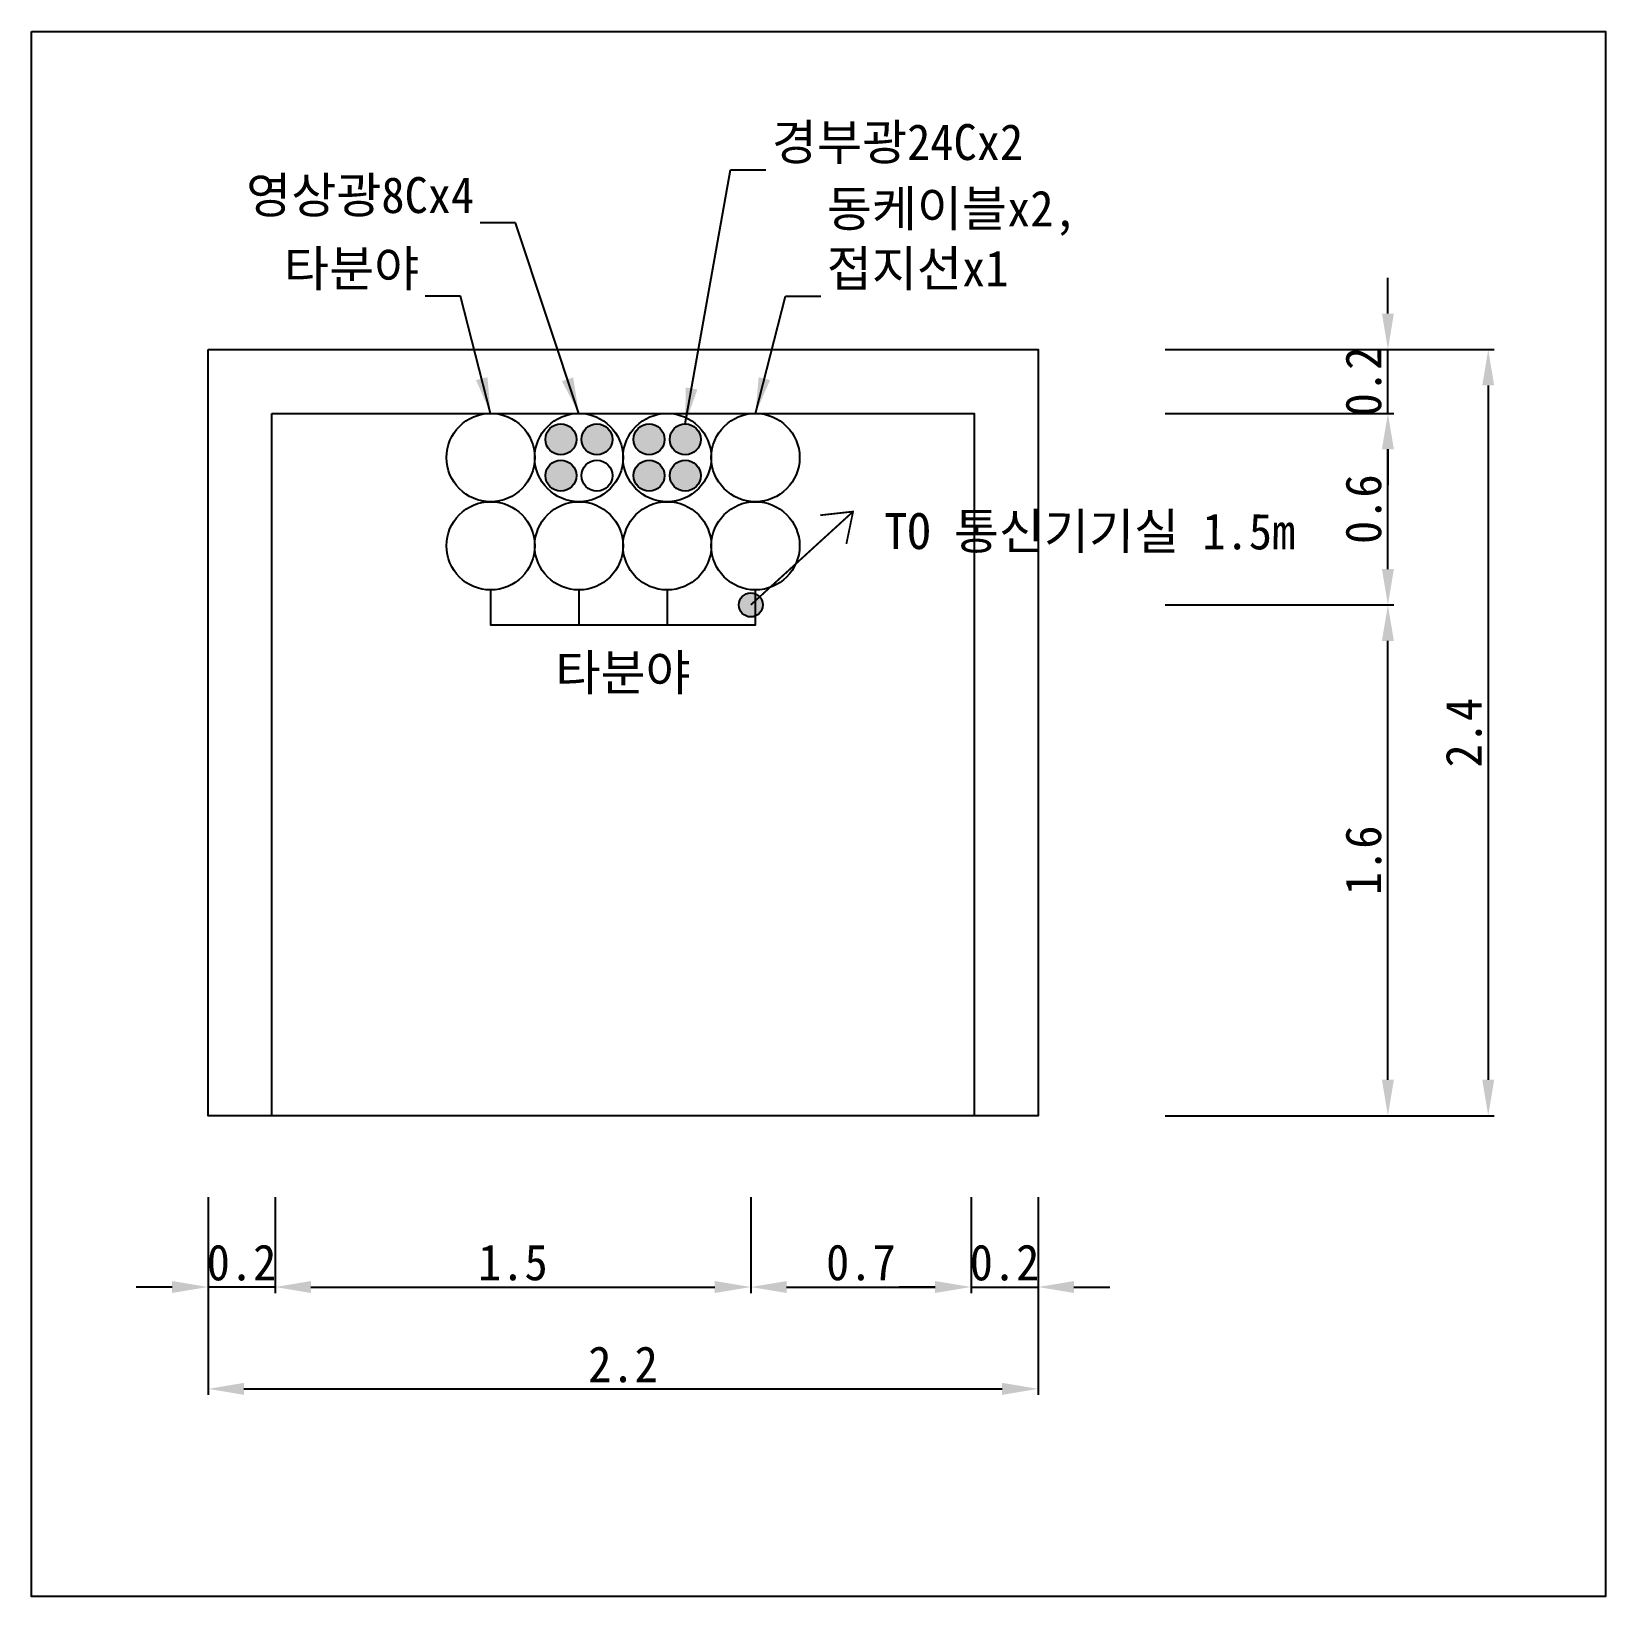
# Model space of a CAD drawing. Extents: x -143 to 185, y -2 to 126.
# Drawn here: x 134.76 to 154.48, y 18.66 to 38.27 of the extents above; entities that cross this region are included whole.
import ezdxf
from ezdxf.enums import TextEntityAlignment as Align

# ---------------------------------------------------------------- set-up
doc = ezdxf.new("R2010")
doc.units = 0
doc.header["$MEASUREMENT"] = 0
doc.layers.get('Defpoints').update_dxf_attribs({"linetype": 'CONTINUOUS'})
for name, color, linetype in [('TX-PAPR', 2, 'CONTINUOUS'), ('TZ-DIMS', 1, 'CONTINUOUS'), ('TZ-LEAL', 1, 'CONTINUOUS'), ('TZ-LINE', 7, 'CONTINUOUS'), ('TZ-TEXT', 6, 'CONTINUOUS')]:
    doc.layers.add(name, color=color, linetype=linetype)
doc.styles.get("Standard").update_dxf_attribs({"font": 'GulimChe.ttf'})
doc.dimstyles.new('D150', dxfattribs={"dimscale": 0.15, "dimtxt": 3, "dimasz": 3, "dimexe": 0.5, "dimexo": 0.5, "dimgap": 0.5, "dimtad": 1, "dimdec": 0, "dimzin": 1, "dimdsep": 46, "dimlunit": 6, "dimtxsty": 'Standard', "dimcen": 1, "dimclrd": 1, "dimclre": 1, "dimclrt": 3, "dimadec": 0, "dimazin": 0, "dimtfac": 1, "dimtdec": 0, "dimtix": 1, "dimtmove": 2, "dimatfit": 3, "dimfxl": 0, "dimtvp": 2, "dimlwd": -1, "dimlwe": -1, "dimarcsym": 0})

# ---------------------------------------------------------------- blocks, each defined once
blk = doc.blocks.new('*D9')
at = {"layer": 'Defpoints', "color": 0}
for p in [(136.969, 23.738), (137.809, 23.738), (136.969, 22.536)]:
    blk.add_point(p, dxfattribs=at)
at = {"layer": 'TZ-LINE', "color": 1}
for p, q in [((136.969, 23.663), (136.969, 22.461)), ((137.809, 23.663), (137.809, 22.461)), ((136.519, 22.536), (136.069, 22.536)), ((137.809, 22.536), (136.969, 22.536)), ((138.259, 22.536), (138.709, 22.536))]:
    blk.add_line(p, q, dxfattribs=at)
for points in [[(136.519, 22.611), (136.519, 22.461), (136.969, 22.536)], [(138.259, 22.611), (138.259, 22.461), (137.809, 22.536)]]:
    blk.add_solid(points, dxfattribs=at)
at = {"layer": 'TZ-LINE', "color": 3, "insert": (137.389, 22.841), "char_height": 0.45, "attachment_point": 5}
blk.add_mtext('0.2', dxfattribs=at)
blk = doc.blocks.new('*D10')
at = {"layer": 'Defpoints', "color": 0}
for p in [(146.529, 23.738), (147.369, 23.738), (147.369, 22.536)]:
    blk.add_point(p, dxfattribs=at)
at = {"layer": 'TZ-LINE', "color": 1}
for p, q in [((146.529, 23.663), (146.529, 22.461)), ((147.369, 23.663), (147.369, 22.461)), ((146.079, 22.536), (145.629, 22.536)), ((146.529, 22.536), (147.369, 22.536)), ((147.819, 22.536), (148.269, 22.536))]:
    blk.add_line(p, q, dxfattribs=at)
for points in [[(146.079, 22.611), (146.079, 22.461), (146.529, 22.536)], [(147.819, 22.611), (147.819, 22.461), (147.369, 22.536)]]:
    blk.add_solid(points, dxfattribs=at)
at = {"layer": 'TZ-LINE', "color": 3, "insert": (146.949, 22.841), "char_height": 0.45, "attachment_point": 5}
blk.add_mtext('0.2', dxfattribs=at)
blk = doc.blocks.new('*D11')
at = {"layer": 'Defpoints', "color": 0}
for p in [(136.969, 23.738), (147.369, 23.738), (147.369, 21.26)]:
    blk.add_point(p, dxfattribs=at)
at = {"layer": 'TZ-LINE', "color": 1}
for p, q in [((136.969, 23.663), (136.969, 21.185)), ((147.369, 23.663), (147.369, 21.185)), ((137.419, 21.26), (146.919, 21.26))]:
    blk.add_line(p, q, dxfattribs=at)
for points in [[(137.419, 21.335), (137.419, 21.185), (136.969, 21.26)], [(146.919, 21.335), (146.919, 21.185), (147.369, 21.26)]]:
    blk.add_solid(points, dxfattribs=at)
at = {"layer": 'TZ-LINE', "color": 3, "insert": (142.169, 21.565), "char_height": 0.45, "attachment_point": 5}
blk.add_mtext('2.2', dxfattribs=at)
blk = doc.blocks.new('*D12')
at = {"layer": 'Defpoints', "color": 0}
for p in [(137.809, 23.738), (143.769, 23.738), (143.769, 22.536)]:
    blk.add_point(p, dxfattribs=at)
at = {"layer": 'TZ-LINE', "color": 1}
for p, q in [((137.809, 23.663), (137.809, 22.461)), ((143.769, 23.663), (143.769, 22.461)), ((138.259, 22.536), (143.319, 22.536))]:
    blk.add_line(p, q, dxfattribs=at)
for points in [[(138.259, 22.611), (138.259, 22.461), (137.809, 22.536)], [(143.319, 22.611), (143.319, 22.461), (143.769, 22.536)]]:
    blk.add_solid(points, dxfattribs=at)
at = {"layer": 'TZ-LINE', "color": 3, "insert": (140.789, 22.842), "char_height": 0.45, "attachment_point": 5}
blk.add_mtext('1.5', dxfattribs=at)
blk = doc.blocks.new('*D13')
at = {"layer": 'Defpoints', "color": 0}
for p in [(143.769, 23.738), (146.529, 23.738), (146.529, 22.536)]:
    blk.add_point(p, dxfattribs=at)
at = {"layer": 'TZ-LINE', "color": 1}
for p, q in [((143.769, 23.663), (143.769, 22.461)), ((146.529, 23.663), (146.529, 22.461)), ((144.219, 22.536), (146.079, 22.536))]:
    blk.add_line(p, q, dxfattribs=at)
for points in [[(144.219, 22.611), (144.219, 22.461), (143.769, 22.536)], [(146.079, 22.611), (146.079, 22.461), (146.529, 22.536)]]:
    blk.add_solid(points, dxfattribs=at)
at = {"layer": 'TZ-LINE', "color": 3, "insert": (145.149, 22.842), "char_height": 0.45, "attachment_point": 5}
blk.add_mtext('0.7', dxfattribs=at)
blk = doc.blocks.new('*D14')
at = {"layer": 'Defpoints', "color": 0}
for p in [(148.887, 31.082), (151.752, 31.082), (148.887, 24.682)]:
    blk.add_point(p, dxfattribs=at)
at = {"layer": 'TZ-LINE', "color": 1}
for p, q in [((148.962, 31.082), (151.827, 31.082)), ((151.752, 25.132), (151.752, 30.632)), ((148.962, 24.682), (151.827, 24.682))]:
    blk.add_line(p, q, dxfattribs=at)
for points in [[(151.677, 30.632), (151.827, 30.632), (151.752, 31.082)], [(151.677, 25.132), (151.827, 25.132), (151.752, 24.682)]]:
    blk.add_solid(points, dxfattribs=at)
at = {"layer": 'TZ-LINE', "color": 3, "insert": (151.446, 27.882), "char_height": 0.45, "attachment_point": 5, "rotation": 90}
blk.add_mtext('1.6', dxfattribs=at)
blk = doc.blocks.new('*D15')
at = {"layer": 'Defpoints', "color": 0}
for p in [(148.887, 33.482), (151.752, 33.482), (148.887, 31.082)]:
    blk.add_point(p, dxfattribs=at)
at = {"layer": 'TZ-LINE', "color": 1}
for p, q in [((148.962, 33.482), (151.827, 33.482)), ((151.752, 31.532), (151.752, 33.032)), ((148.962, 31.082), (151.827, 31.082))]:
    blk.add_line(p, q, dxfattribs=at)
for points in [[(151.677, 33.032), (151.827, 33.032), (151.752, 33.482)], [(151.677, 31.532), (151.827, 31.532), (151.752, 31.082)]]:
    blk.add_solid(points, dxfattribs=at)
at = {"layer": 'TZ-LINE', "color": 3, "insert": (151.447, 32.282), "char_height": 0.45, "attachment_point": 5, "rotation": 90}
blk.add_mtext('0.6', dxfattribs=at)
blk = doc.blocks.new('*D16')
at = {"layer": 'Defpoints', "color": 0}
for p in [(148.887, 34.282), (151.752, 34.282), (148.887, 33.482)]:
    blk.add_point(p, dxfattribs=at)
at = {"layer": 'TZ-LINE', "color": 1}
for p, q in [((151.752, 34.732), (151.752, 35.182)), ((148.962, 34.282), (151.827, 34.282)), ((151.752, 33.482), (151.752, 34.282)), ((148.962, 33.482), (151.827, 33.482)), ((151.752, 33.032), (151.752, 32.582))]:
    blk.add_line(p, q, dxfattribs=at)
for points in [[(151.677, 34.732), (151.827, 34.732), (151.752, 34.282)], [(151.677, 33.032), (151.827, 33.032), (151.752, 33.482)]]:
    blk.add_solid(points, dxfattribs=at)
at = {"layer": 'TZ-LINE', "color": 3, "insert": (151.447, 33.882), "char_height": 0.45, "attachment_point": 5, "rotation": 90}
blk.add_mtext('0.2', dxfattribs=at)
blk = doc.blocks.new('*D17')
at = {"layer": 'Defpoints', "color": 0}
for p in [(148.887, 34.282), (148.887, 24.682), (153.009, 24.682)]:
    blk.add_point(p, dxfattribs=at)
at = {"layer": 'TZ-LINE', "color": 1}
for p, q in [((148.962, 34.282), (153.084, 34.282)), ((153.009, 33.832), (153.009, 25.132)), ((148.962, 24.682), (153.084, 24.682))]:
    blk.add_line(p, q, dxfattribs=at)
for points in [[(152.934, 33.832), (153.084, 33.832), (153.009, 34.282)], [(152.934, 25.132), (153.084, 25.132), (153.009, 24.682)]]:
    blk.add_solid(points, dxfattribs=at)
at = {"layer": 'TZ-LINE', "color": 3, "insert": (152.704, 29.482), "char_height": 0.45, "attachment_point": 5, "rotation": 90}
blk.add_mtext('2.4', dxfattribs=at)

msp = doc.modelspace()

# ---------------------------------------------------------------- wipeouts: each hides what was drawn before it
msp.add_wipeout([(134.757, 38.267), (134.757, 18.658), (154.479, 18.658), (154.479, 38.267)]).dxf.layer = 'TX-PAPR'

# ---------------------------------------------------------------- next in the draw order: hatches: boundary and pattern name
at = {"layer": 'TZ-LINE'}
h = msp.add_hatch(color=256, dxfattribs=at)
h.dxf.hatch_style = 1
h.paths.add_polyline_path([(141.196, 33.157, -1), (141.584, 33.157, -1)])
h = msp.add_hatch(color=256, dxfattribs=at)
h.dxf.hatch_style = 1
h.paths.add_polyline_path([(142.036, 33.157, 1), (141.648, 33.157, 1)])
h = msp.add_hatch(color=256, dxfattribs=at)
h.dxf.hatch_style = 1
h.paths.add_polyline_path([(142.302, 33.157, -1), (142.69, 33.157, -1)])
h = msp.add_hatch(color=256, dxfattribs=at)
h.dxf.hatch_style = 1
h.paths.add_polyline_path([(143.142, 33.157, 1), (142.754, 33.157, 1)])
h = msp.add_hatch(color=256, dxfattribs=at)
h.dxf.hatch_style = 1
h.paths.add_polyline_path([(141.584, 32.702, 1), (141.196, 32.702, 1)])
h = msp.add_hatch(color=256, dxfattribs=at)
h.dxf.hatch_style = 1
h.paths.add_polyline_path([(142.69, 32.702, 1), (142.302, 32.702, 1)])
h = msp.add_hatch(color=256, dxfattribs=at)
h.dxf.hatch_style = 1
h.paths.add_polyline_path([(143.142, 32.702, -1), (142.754, 32.702, -1)])
h = msp.add_hatch(color=256, dxfattribs=at)
h.dxf.hatch_style = 1
h.paths.add_polyline_path([(143.619, 31.082, 1), (143.919, 31.082, 1)])

# ---------------------------------------------------------------- next in the draw order: linework, layer by layer
at = {"layer": 'TZ-LEAL'}
for points in [[(140.51, 31.27), (140.51, 30.831), (143.828, 30.831), (143.828, 31.27)], [(141.616, 31.27), (141.616, 30.831)], [(142.722, 31.27), (142.722, 30.831)]]:
    msp.add_lwpolyline(points, dxfattribs=at)
at = {"layer": 'TZ-LINE'}
for points in [[(136.969, 34.282), (147.369, 34.282), (147.369, 24.682), (136.969, 24.682)], [(137.769, 33.482), (146.569, 33.482), (146.569, 24.682), (137.769, 24.682)]]:
    msp.add_lwpolyline(points, close=True, dxfattribs=at)
at = {"layer": 'TZ-LINE', "const_width": 0.0225}
for points in [[(143.769, 31.082), (145.051, 32.252)], [(144.639, 32.206), (145.051, 32.252), (144.967, 31.846)]]:
    msp.add_lwpolyline(points, dxfattribs=at)
at = {"layer": 'TZ-LINE', "ltscale": 2}
for centre, radius in [((140.51, 32.929), 0.553), ((141.616, 32.929), 0.553), ((141.39, 33.157), 0.194), ((141.842, 33.157), 0.194), ((142.722, 32.929), 0.553), ((142.496, 33.157), 0.194), ((142.948, 33.157), 0.194), ((143.828, 32.929), 0.553), ((141.39, 32.702), 0.194), ((141.842, 32.702), 0.194), ((142.496, 32.702), 0.194), ((142.948, 32.702), 0.194), ((140.51, 31.823), 0.553), ((141.616, 31.823), 0.553), ((142.722, 31.823), 0.553), ((143.828, 31.823), 0.553)]:
    msp.add_circle(centre, radius, dxfattribs=at)
at = {"layer": 'TZ-LINE'}
msp.add_circle((143.769, 31.082), 0.15, dxfattribs=at)
at = {"layer": 'TZ-TEXT'}
msp.add_lwpolyline([(134.757, 38.267), (154.479, 38.267), (154.479, 18.658), (134.757, 18.658)], close=True, dxfattribs=at)

# ---------------------------------------------------------------- next in the draw order: texts
at = {"layer": 'TZ-DIMS', "char_height": 0.45}
for s, insert, attachment_point in [('경부광24Cx2', (144.034, 36.609), 7), ('영상광8Cx4', (140.304, 35.946), 9), ('동케이블x2,\\P접지선x1', (144.722, 35.026), 7), ('타분야', (139.616, 35.026), 9), ('타분야', (142.169, 30.212), 5)]:
    msp.add_mtext(s, dxfattribs=dict(at, insert=insert, attachment_point=attachment_point))
at = {"layer": 'TZ-TEXT'}
msp.add_text('TO 통신기기실 1.5m', height=0.45, rotation=359.9482, dxfattribs=at).set_placement((148.016, 32.01, 0), align=Align.MIDDLE)

# ---------------------------------------------------------------- next in the draw order: dimensions: what is measured, and where the dimension line sits
at = {"layer": 'TZ-LINE'}
for base, p1, p2, text, picture, middle in [((151.752, 34.282), (148.887, 33.482), (148.887, 34.282), '0.2', '*D16', (151.447, 33.882)), ((153.009, 24.682), (148.887, 34.282), (148.887, 24.682), '2.4', '*D17', (152.704, 29.482)), ((151.752, 33.482), (148.887, 31.082), (148.887, 33.482), '0.6', '*D15', (151.447, 32.282)), ((151.752, 31.082), (148.887, 24.682), (148.887, 31.082), '1.6', '*D14', (151.446, 27.882))]:
    dim = msp.add_linear_dim(base=base, p1=p1, p2=p2, angle=90, text=text, dimstyle='D150', dxfattribs=at)
    dim.commit()
    dim.dimension.update_dxf_attribs({"geometry": picture, "text_midpoint": middle})
for base, p1, p2, text, picture, middle in [((136.969, 22.536), (137.809, 23.738), (136.969, 23.738), '0.2', '*D9', (137.389, 22.841)), ((147.369, 21.26), (136.969, 23.738), (147.369, 23.738), '2.2', '*D11', (142.169, 21.565)), ((143.769, 22.536), (137.809, 23.738), (143.769, 23.738), '1.5', '*D12', (140.789, 22.842)), ((146.529, 22.536), (143.769, 23.738), (146.529, 23.738), '0.7', '*D13', (145.149, 22.842)), ((147.369, 22.536), (146.529, 23.738), (147.369, 23.738), '0.2', '*D10', (146.949, 22.841))]:
    dim = msp.add_linear_dim(base=base, p1=p1, p2=p2, text=text, dimstyle='D150', dxfattribs=at)
    dim.commit()
    dim.dimension.update_dxf_attribs({"geometry": picture, "text_midpoint": middle})

# ---------------------------------------------------------------- next in the draw order: leaders
at = {"layer": 'TZ-LEAL'}
for points in [[(142.948, 33.351), (143.516, 36.534), (143.959, 36.534)], [(141.616, 33.482), (140.822, 35.871), (140.379, 35.871)], [(140.51, 33.482), (140.133, 34.951), (139.691, 34.951)], [(143.828, 33.482), (144.205, 34.951), (144.647, 34.951)]]:
    msp.add_leader(points, dimstyle='D150', dxfattribs=at)

doc.saveas('drawing.dxf')
